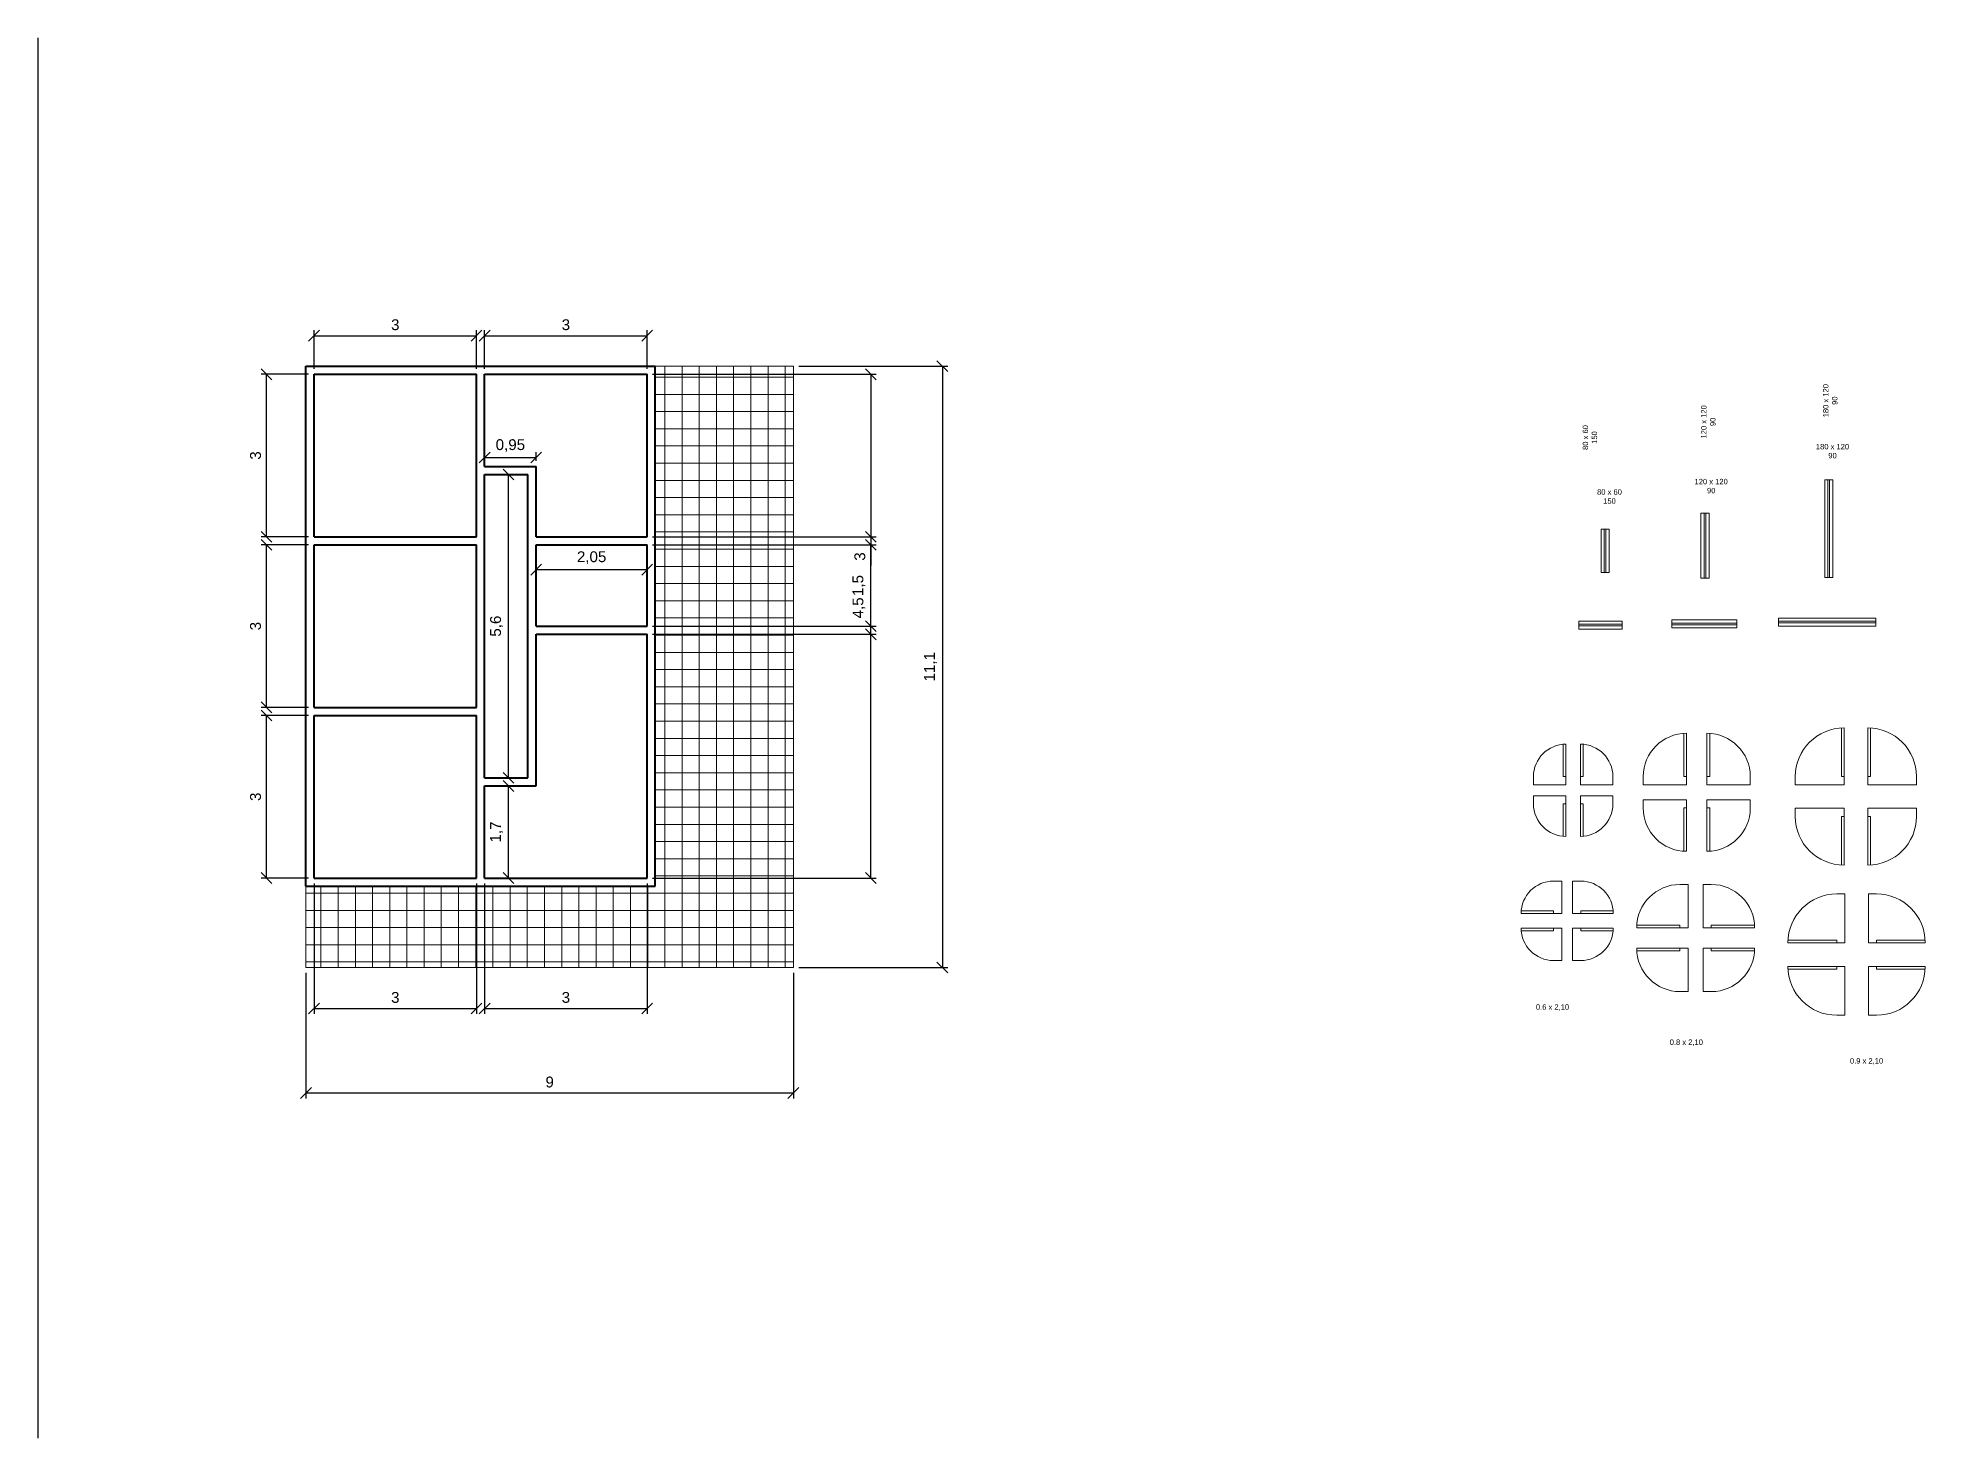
# Model space of a CAD drawing. Header units: millimetres. Extents: x 2213 to 2478, y 1506 to 1643.
# Drawn here: x 2443.33 to 2478.18, y 1580.3 to 1606.15 of the extents above; entities that cross this region are included whole.
import ezdxf

# ---------------------------------------------------------------- set-up
doc = ezdxf.new("R2010")
doc.units = ezdxf.units.MM
for name, color, linetype, lineweight in [('Cotas', 6, 'Continuous', 9), ('Detalhes e Hachuras', 1, 'Continuous', 9), ('Paredes', 4, 'Continuous', 40), ('Portas Janelas', 2, 'Continuous', 20), ('Textos', 3, 'Continuous', 30)]:
    doc.layers.add(name, color=color, linetype=linetype, lineweight=lineweight)
doc.styles.get("Standard").update_dxf_attribs({"font": 'arial.ttf'})
doc.dimstyles.new('ISO-25', dxfattribs={"dimtxt": 0.2, "dimasz": 0.2, "dimexe": 0.1, "dimexo": 0.1, "dimgap": 0.1, "dimtad": 1, "dimtxsty": 'Standard', "dimblk": 'OBLIQUE', "dimcen": 0, "dimclrd": 6, "dimclre": 6, "dimclrt": 6, "dimadec": 0, "dimazin": 0, "dimtfac": 1, "dimtmove": 0, "dimatfit": 3, "dimldrblk": 'OBLIQUE', "dimfxl": 1, "dimtfillclr": 6, "dimarcsym": 0})

msp = doc.modelspace()

# ---------------------------------------------------------------- texts
at = {"layer": 'Textos', "char_height": 0.1, "attachment_point": 1, "rotation": 90}
for s, insert in [('\\pxqc;180 x 120\\P90', (2476.295, 1599.135)), ('\\pxqc;120 x 120\\P90', (2474.043, 1598.744)), ('\\pxqc;80 x 60\\P150', (2471.857, 1598.455))]:
    msp.add_mtext_dynamic_manual_height_columns(s, width=0.62814, gutter_width=12.5, heights=[0], dxfattribs=dict(at, insert=insert))
at = {"layer": 'Textos', "char_height": 0.1, "attachment_point": 1}
for s, insert in [('\\pxqc;180 x 120\\P90', (2476.156, 1598.651)), ('\\pxqc;120 x 120\\P90', (2473.916, 1598.006)), ('\\pxqc;80 x 60\\P150', (2472.038, 1597.814)), ('0.6 x 2,10', (2470.993, 1588.306)), ('0.8 x 2,10', (2473.464, 1587.657)), ('0.9 x 2,10', (2476.792, 1587.313))]:
    msp.add_mtext_dynamic_manual_height_columns(s, width=0.62814, gutter_width=12.5, heights=[0], dxfattribs=dict(at, insert=insert))

# ---------------------------------------------------------------- blocks, each defined once
blk = doc.blocks.new('_Oblique')
at = {"color": 0, "linetype": 'ByBlock', "lineweight": -2}
blk.add_line((-0.5, -0.5), (0.5, 0.5), dxfattribs=at)
blk = doc.blocks.new('*D342')
at = {"layer": 'Defpoints', "color": 0, "transparency": 16777216}
for p in [(2452.533, 1596.787), (2454.583, 1596.787), (2454.583, 1596.33)]:
    blk.add_point(p, dxfattribs=at)
at = {"layer": 'Paredes', "color": 6, "lineweight": -2, "transparency": 16777216}
for p, q in [((2452.533, 1596.687), (2452.533, 1596.23)), ((2454.583, 1596.687), (2454.583, 1596.23)), ((2452.533, 1596.33), (2454.583, 1596.33))]:
    blk.add_line(p, q, dxfattribs=at)
at = {"layer": 'Paredes', "color": 6, "lineweight": -2, "transparency": 16777216, "xscale": 0.2, "yscale": 0.2, "zscale": 0.2, "rotation": 180}
blk.add_blockref('_Oblique', (2452.533, 1596.33), dxfattribs=at)
at = {"layer": 'Paredes', "color": 6, "lineweight": -2, "transparency": 16777216, "xscale": 0.2, "yscale": 0.2, "zscale": 0.2}
blk.add_blockref('_Oblique', (2454.583, 1596.33), dxfattribs=at)
at = {"layer": 'Paredes', "color": 6, "transparency": 16777216, "insert": (2453.558, 1596.55), "char_height": 0.2, "attachment_point": 5}
blk.add_mtext('2,05', dxfattribs=at)
blk = doc.blocks.new('*D343')
at = {"layer": 'Defpoints', "color": 0, "transparency": 16777216}
for p in [(2452.533, 1598.399), (2451.583, 1598.237), (2452.533, 1598.237)]:
    blk.add_point(p, dxfattribs=at)
at = {"layer": 'Paredes', "color": 6, "lineweight": -2, "transparency": 16777216}
for p, q in [((2451.583, 1598.337), (2451.583, 1598.499)), ((2451.583, 1598.399), (2452.533, 1598.399)), ((2452.533, 1598.337), (2452.533, 1598.499))]:
    blk.add_line(p, q, dxfattribs=at)
at = {"layer": 'Paredes', "color": 6, "lineweight": -2, "transparency": 16777216, "xscale": 0.2, "yscale": 0.2, "zscale": 0.2, "rotation": 180}
blk.add_blockref('_Oblique', (2451.583, 1598.399), dxfattribs=at)
at = {"layer": 'Paredes', "color": 6, "lineweight": -2, "transparency": 16777216, "xscale": 0.2, "yscale": 0.2, "zscale": 0.2}
blk.add_blockref('_Oblique', (2452.533, 1598.399), dxfattribs=at)
at = {"layer": 'Paredes', "color": 6, "transparency": 16777216, "insert": (2452.058, 1598.619), "char_height": 0.2, "attachment_point": 5}
blk.add_mtext('0,95', dxfattribs=at)
blk = doc.blocks.new('*D344')
at = {"layer": 'Defpoints', "color": 0, "transparency": 16777216}
for p in [(2451.433, 1600.648), (2448.433, 1599.937), (2451.433, 1599.937)]:
    blk.add_point(p, dxfattribs=at)
at = {"layer": 'Paredes', "color": 6, "lineweight": -2, "transparency": 16777216}
for p, q in [((2448.433, 1600.037), (2448.433, 1600.748)), ((2451.433, 1600.037), (2451.433, 1600.748)), ((2448.433, 1600.648), (2451.433, 1600.648))]:
    blk.add_line(p, q, dxfattribs=at)
at = {"layer": 'Paredes', "color": 6, "lineweight": -2, "transparency": 16777216, "xscale": 0.2, "yscale": 0.2, "zscale": 0.2, "rotation": 180}
blk.add_blockref('_Oblique', (2448.433, 1600.648), dxfattribs=at)
at = {"layer": 'Paredes', "color": 6, "lineweight": -2, "transparency": 16777216, "xscale": 0.2, "yscale": 0.2, "zscale": 0.2}
blk.add_blockref('_Oblique', (2451.433, 1600.648), dxfattribs=at)
at = {"layer": 'Paredes', "color": 6, "transparency": 16777216, "insert": (2449.933, 1600.85), "char_height": 0.2, "attachment_point": 5}
blk.add_mtext('3', dxfattribs=at)
blk = doc.blocks.new('*D345')
at = {"layer": 'Defpoints', "color": 0, "transparency": 16777216}
for p in [(2454.583, 1600.648), (2451.583, 1599.937), (2454.583, 1599.937)]:
    blk.add_point(p, dxfattribs=at)
at = {"layer": 'Paredes', "color": 6, "lineweight": -2, "transparency": 16777216}
for p, q in [((2451.583, 1600.037), (2451.583, 1600.748)), ((2454.583, 1600.037), (2454.583, 1600.748)), ((2451.583, 1600.648), (2454.583, 1600.648))]:
    blk.add_line(p, q, dxfattribs=at)
at = {"layer": 'Paredes', "color": 6, "lineweight": -2, "transparency": 16777216, "xscale": 0.2, "yscale": 0.2, "zscale": 0.2, "rotation": 180}
blk.add_blockref('_Oblique', (2451.583, 1600.648), dxfattribs=at)
at = {"layer": 'Paredes', "color": 6, "lineweight": -2, "transparency": 16777216, "xscale": 0.2, "yscale": 0.2, "zscale": 0.2}
blk.add_blockref('_Oblique', (2454.583, 1600.648), dxfattribs=at)
at = {"layer": 'Paredes', "color": 6, "transparency": 16777216, "insert": (2453.083, 1600.85), "char_height": 0.2, "attachment_point": 5}
blk.add_mtext('3', dxfattribs=at)
blk = doc.blocks.new('*D346')
at = {"layer": 'Defpoints', "color": 0, "transparency": 16777216}
for p in [(2447.555, 1599.937), (2448.433, 1599.937), (2448.433, 1596.937)]:
    blk.add_point(p, dxfattribs=at)
at = {"layer": 'Paredes', "color": 6, "lineweight": -2, "transparency": 16777216}
for p, q in [((2448.333, 1599.937), (2447.455, 1599.937)), ((2447.555, 1596.937), (2447.555, 1599.937)), ((2448.333, 1596.937), (2447.455, 1596.937))]:
    blk.add_line(p, q, dxfattribs=at)
at = {"layer": 'Paredes', "color": 6, "lineweight": -2, "transparency": 16777216, "xscale": 0.2, "yscale": 0.2, "zscale": 0.2}
for p, rotation in [((2447.555, 1599.937), 90), ((2447.555, 1596.937), 270)]:
    blk.add_blockref('_Oblique', p, dxfattribs=dict(at, rotation=rotation))
at = {"layer": 'Paredes', "color": 6, "transparency": 16777216, "insert": (2447.353, 1598.437), "char_height": 0.2, "attachment_point": 5, "rotation": 90}
blk.add_mtext('3', dxfattribs=at)
blk = doc.blocks.new('*D347')
at = {"layer": 'Defpoints', "color": 0, "transparency": 16777216}
for p in [(2447.555, 1596.787), (2448.433, 1596.787), (2448.433, 1593.787)]:
    blk.add_point(p, dxfattribs=at)
at = {"layer": 'Paredes', "color": 6, "lineweight": -2, "transparency": 16777216}
for p, q in [((2448.333, 1596.787), (2447.455, 1596.787)), ((2447.555, 1593.787), (2447.555, 1596.787)), ((2448.333, 1593.787), (2447.455, 1593.787))]:
    blk.add_line(p, q, dxfattribs=at)
at = {"layer": 'Paredes', "color": 6, "lineweight": -2, "transparency": 16777216, "xscale": 0.2, "yscale": 0.2, "zscale": 0.2}
for p, rotation in [((2447.555, 1596.787), 90), ((2447.555, 1593.787), 270)]:
    blk.add_blockref('_Oblique', p, dxfattribs=dict(at, rotation=rotation))
at = {"layer": 'Paredes', "color": 6, "transparency": 16777216, "insert": (2447.353, 1595.287), "char_height": 0.2, "attachment_point": 5, "rotation": 90}
blk.add_mtext('3', dxfattribs=at)
blk = doc.blocks.new('*D348')
at = {"layer": 'Defpoints', "color": 0, "transparency": 16777216}
for p in [(2447.555, 1593.637), (2448.433, 1593.637), (2448.433, 1590.637)]:
    blk.add_point(p, dxfattribs=at)
at = {"layer": 'Paredes', "color": 6, "lineweight": -2, "transparency": 16777216}
for p, q in [((2448.333, 1593.637), (2447.455, 1593.637)), ((2447.555, 1590.637), (2447.555, 1593.637)), ((2448.333, 1590.637), (2447.455, 1590.637))]:
    blk.add_line(p, q, dxfattribs=at)
at = {"layer": 'Paredes', "color": 6, "lineweight": -2, "transparency": 16777216, "xscale": 0.2, "yscale": 0.2, "zscale": 0.2}
for p, rotation in [((2447.555, 1593.637), 90), ((2447.555, 1590.637), 270)]:
    blk.add_blockref('_Oblique', p, dxfattribs=dict(at, rotation=rotation))
at = {"layer": 'Paredes', "color": 6, "transparency": 16777216, "insert": (2447.353, 1592.137), "char_height": 0.2, "attachment_point": 5, "rotation": 90}
blk.add_mtext('3', dxfattribs=at)
blk = doc.blocks.new('*D349')
at = {"layer": 'Defpoints', "color": 0, "transparency": 16777216}
for p in [(2448.433, 1590.637), (2451.433, 1590.637), (2451.433, 1588.23)]:
    blk.add_point(p, dxfattribs=at)
at = {"layer": 'Paredes', "color": 6, "lineweight": -2, "transparency": 16777216}
for p, q in [((2448.433, 1590.537), (2448.433, 1588.13)), ((2451.433, 1590.537), (2451.433, 1588.13)), ((2448.433, 1588.23), (2451.433, 1588.23))]:
    blk.add_line(p, q, dxfattribs=at)
at = {"layer": 'Paredes', "color": 6, "lineweight": -2, "transparency": 16777216, "xscale": 0.2, "yscale": 0.2, "zscale": 0.2, "rotation": 180}
blk.add_blockref('_Oblique', (2448.433, 1588.23), dxfattribs=at)
at = {"layer": 'Paredes', "color": 6, "lineweight": -2, "transparency": 16777216, "xscale": 0.2, "yscale": 0.2, "zscale": 0.2}
blk.add_blockref('_Oblique', (2451.433, 1588.23), dxfattribs=at)
at = {"layer": 'Paredes', "color": 6, "transparency": 16777216, "insert": (2449.933, 1588.432), "char_height": 0.2, "attachment_point": 5}
blk.add_mtext('3', dxfattribs=at)
blk = doc.blocks.new('*D350')
at = {"layer": 'Defpoints', "color": 0, "transparency": 16777216}
for p in [(2451.583, 1590.637), (2454.583, 1590.637), (2454.583, 1588.23)]:
    blk.add_point(p, dxfattribs=at)
at = {"layer": 'Paredes', "color": 6, "lineweight": -2, "transparency": 16777216}
for p, q in [((2451.583, 1590.537), (2451.583, 1588.13)), ((2454.583, 1590.537), (2454.583, 1588.13)), ((2451.583, 1588.23), (2454.583, 1588.23))]:
    blk.add_line(p, q, dxfattribs=at)
at = {"layer": 'Paredes', "color": 6, "lineweight": -2, "transparency": 16777216, "xscale": 0.2, "yscale": 0.2, "zscale": 0.2, "rotation": 180}
blk.add_blockref('_Oblique', (2451.583, 1588.23), dxfattribs=at)
at = {"layer": 'Paredes', "color": 6, "lineweight": -2, "transparency": 16777216, "xscale": 0.2, "yscale": 0.2, "zscale": 0.2}
blk.add_blockref('_Oblique', (2454.583, 1588.23), dxfattribs=at)
at = {"layer": 'Paredes', "color": 6, "transparency": 16777216, "insert": (2453.083, 1588.432), "char_height": 0.2, "attachment_point": 5}
blk.add_mtext('3', dxfattribs=at)
blk = doc.blocks.new('*D351')
at = {"layer": 'Defpoints', "color": 0, "transparency": 16777216}
for p in [(2454.583, 1595.137), (2458.714, 1595.137), (2454.583, 1590.637)]:
    blk.add_point(p, dxfattribs=at)
at = {"layer": 'Paredes', "color": 6, "lineweight": -2, "transparency": 16777216}
for p, q in [((2458.714, 1595.137), (2458.714, 1595.911)), ((2454.683, 1595.137), (2458.814, 1595.137)), ((2458.714, 1590.637), (2458.714, 1595.137)), ((2454.683, 1590.637), (2458.814, 1590.637))]:
    blk.add_line(p, q, dxfattribs=at)
at = {"layer": 'Paredes', "color": 6, "lineweight": -2, "transparency": 16777216, "xscale": 0.2, "yscale": 0.2, "zscale": 0.2}
for p, rotation in [((2458.714, 1595.137), 90), ((2458.714, 1590.637), 270)]:
    blk.add_blockref('_Oblique', p, dxfattribs=dict(at, rotation=rotation))
at = {"layer": 'Paredes', "color": 6, "transparency": 16777216, "insert": (2458.494, 1595.624), "char_height": 0.2, "attachment_point": 5, "rotation": 90}
blk.add_mtext('4,5', dxfattribs=at)
blk = doc.blocks.new('*D352')
at = {"layer": 'Defpoints', "color": 0, "transparency": 16777216}
for p in [(2454.583, 1596.787), (2458.714, 1596.787), (2454.583, 1595.287)]:
    blk.add_point(p, dxfattribs=at)
at = {"layer": 'Paredes', "color": 6, "lineweight": -2, "transparency": 16777216}
for p, q in [((2454.683, 1596.787), (2458.814, 1596.787)), ((2458.714, 1595.287), (2458.714, 1596.787)), ((2454.683, 1595.287), (2458.814, 1595.287))]:
    blk.add_line(p, q, dxfattribs=at)
at = {"layer": 'Paredes', "color": 6, "lineweight": -2, "transparency": 16777216, "xscale": 0.2, "yscale": 0.2, "zscale": 0.2}
for p, rotation in [((2458.714, 1596.787), 90), ((2458.714, 1595.287), 270)]:
    blk.add_blockref('_Oblique', p, dxfattribs=dict(at, rotation=rotation))
at = {"layer": 'Paredes', "color": 6, "transparency": 16777216, "insert": (2458.493, 1596.037), "char_height": 0.2, "attachment_point": 5, "rotation": 90}
blk.add_mtext('1,5', dxfattribs=at)
blk = doc.blocks.new('*D353')
at = {"layer": 'Defpoints', "color": 0, "transparency": 16777216}
for p in [(2454.583, 1599.937), (2458.714, 1599.937), (2454.583, 1596.937)]:
    blk.add_point(p, dxfattribs=at)
at = {"layer": 'Paredes', "color": 6, "lineweight": -2, "transparency": 16777216}
for p, q in [((2454.683, 1599.937), (2458.814, 1599.937)), ((2458.714, 1599.937), (2458.714, 1596.937)), ((2454.683, 1596.937), (2458.814, 1596.937)), ((2458.714, 1596.937), (2458.714, 1596.406))]:
    blk.add_line(p, q, dxfattribs=at)
at = {"layer": 'Paredes', "color": 6, "lineweight": -2, "transparency": 16777216, "xscale": 0.2, "yscale": 0.2, "zscale": 0.2}
for p, rotation in [((2458.714, 1599.937), 90), ((2458.714, 1596.937), 270)]:
    blk.add_blockref('_Oblique', p, dxfattribs=dict(at, rotation=rotation))
at = {"layer": 'Paredes', "color": 6, "transparency": 16777216, "insert": (2458.511, 1596.572), "char_height": 0.2, "attachment_point": 5, "rotation": 90}
blk.add_mtext('3', dxfattribs=at)
blk = doc.blocks.new('*D354')
at = {"layer": 'Defpoints', "color": 0, "transparency": 16777216}
for p in [(2451.583, 1598.087), (2452.022, 1598.087), (2451.583, 1592.487)]:
    blk.add_point(p, dxfattribs=at)
at = {"layer": 'Paredes', "color": 6, "lineweight": -2, "transparency": 16777216}
for p, q in [((2451.683, 1598.087), (2452.122, 1598.087)), ((2452.022, 1592.487), (2452.022, 1598.087)), ((2451.683, 1592.487), (2452.122, 1592.487))]:
    blk.add_line(p, q, dxfattribs=at)
at = {"layer": 'Paredes', "color": 6, "lineweight": -2, "transparency": 16777216, "xscale": 0.2, "yscale": 0.2, "zscale": 0.2}
for p, rotation in [((2452.022, 1598.087), 90), ((2452.022, 1592.487), 270)]:
    blk.add_blockref('_Oblique', p, dxfattribs=dict(at, rotation=rotation))
at = {"layer": 'Paredes', "color": 6, "transparency": 16777216, "insert": (2451.802, 1595.287), "char_height": 0.2, "attachment_point": 5, "rotation": 90}
blk.add_mtext('5,6', dxfattribs=at)
blk = doc.blocks.new('*D355')
at = {"layer": 'Defpoints', "color": 0, "transparency": 16777216}
for p in [(2451.583, 1592.337), (2452.022, 1592.337), (2451.583, 1590.637)]:
    blk.add_point(p, dxfattribs=at)
at = {"layer": 'Paredes', "color": 6, "lineweight": -2, "transparency": 16777216}
for p, q in [((2451.683, 1592.337), (2452.122, 1592.337)), ((2452.022, 1590.637), (2452.022, 1592.337)), ((2451.683, 1590.637), (2452.122, 1590.637))]:
    blk.add_line(p, q, dxfattribs=at)
at = {"layer": 'Paredes', "color": 6, "lineweight": -2, "transparency": 16777216, "xscale": 0.2, "yscale": 0.2, "zscale": 0.2}
for p, rotation in [((2452.022, 1592.337), 90), ((2452.022, 1590.637), 270)]:
    blk.add_blockref('_Oblique', p, dxfattribs=dict(at, rotation=rotation))
at = {"layer": 'Paredes', "color": 6, "transparency": 16777216, "insert": (2451.802, 1591.487), "char_height": 0.2, "attachment_point": 5, "rotation": 90}
blk.add_mtext('1,7', dxfattribs=at)
blk = doc.blocks.new('*D356')
at = {"layer": 'Cotas', "color": 6, "lineweight": -2, "transparency": 16777216}
for p, q in [((2457.383, 1600.087), (2460.135, 1600.087)), ((2460.035, 1600.087), (2460.035, 1588.987)), ((2457.383, 1588.987), (2460.135, 1588.987))]:
    blk.add_line(p, q, dxfattribs=at)
at = {"layer": 'Defpoints', "color": 0, "transparency": 16777216}
for p in [(2457.283, 1600.087), (2457.283, 1588.987), (2460.035, 1588.987)]:
    blk.add_point(p, dxfattribs=at)
at = {"layer": 'Cotas', "color": 6, "lineweight": -2, "transparency": 16777216, "xscale": 0.2, "yscale": 0.2, "zscale": 0.2}
for p, rotation in [((2460.035, 1600.087), 90), ((2460.035, 1588.987), 270)]:
    blk.add_blockref('_Oblique', p, dxfattribs=dict(at, rotation=rotation))
at = {"layer": 'Cotas', "color": 6, "transparency": 16777216, "insert": (2459.815, 1594.537), "char_height": 0.2, "attachment_point": 5, "rotation": 90}
blk.add_mtext('11,1', dxfattribs=at)
blk = doc.blocks.new('*D357')
at = {"layer": 'Cotas', "color": 6, "lineweight": -2, "transparency": 16777216}
for p, q in [((2448.283, 1588.887), (2448.283, 1586.569)), ((2457.283, 1588.887), (2457.283, 1586.569)), ((2457.283, 1586.669), (2448.283, 1586.669))]:
    blk.add_line(p, q, dxfattribs=at)
at = {"layer": 'Defpoints', "color": 0, "transparency": 16777216}
for p in [(2448.283, 1588.987), (2457.283, 1588.987), (2448.283, 1586.669)]:
    blk.add_point(p, dxfattribs=at)
at = {"layer": 'Cotas', "color": 6, "lineweight": -2, "transparency": 16777216, "xscale": 0.2, "yscale": 0.2, "zscale": 0.2, "rotation": 180}
blk.add_blockref('_Oblique', (2448.283, 1586.669), dxfattribs=at)
at = {"layer": 'Cotas', "color": 6, "lineweight": -2, "transparency": 16777216, "xscale": 0.2, "yscale": 0.2, "zscale": 0.2}
blk.add_blockref('_Oblique', (2457.283, 1586.669), dxfattribs=at)
at = {"layer": 'Cotas', "color": 6, "transparency": 16777216, "insert": (2452.783, 1586.871), "char_height": 0.2, "attachment_point": 5}
blk.add_mtext('9', dxfattribs=at)

# ---------------------------------------------------------------- dimensions: what is measured, and where the dimension line sits
at = {"layer": 'Cotas'}
dim = msp.add_linear_dim(base=(2460.035, 1588.987), p1=(2457.283, 1600.087), p2=(2457.283, 1588.987), angle=90, dimstyle='ISO-25', dxfattribs=at)
dim.commit()
dim.dimension.update_dxf_attribs({"geometry": '*D356', "text_midpoint": (2459.815, 1594.537)})
dim = msp.add_linear_dim(base=(2448.283, 1586.669), p1=(2457.283, 1588.987), p2=(2448.283, 1588.987), dimstyle='ISO-25', dxfattribs=at)
dim.commit()
dim.dimension.update_dxf_attribs({"geometry": '*D357', "text_midpoint": (2452.783, 1586.871)})
at = {"layer": 'Paredes'}
for base, p1, p2, picture, middle in [((2451.433, 1600.648), (2448.433, 1599.937), (2451.433, 1599.937), '*D344', (2449.933, 1600.85)), ((2454.583, 1600.648), (2451.583, 1599.937), (2454.583, 1599.937), '*D345', (2453.083, 1600.85)), ((2452.533, 1598.399), (2451.583, 1598.237), (2452.533, 1598.237), '*D343', (2452.058, 1598.619))]:
    dim = msp.add_linear_dim(base=base, p1=p1, p2=p2, dimstyle='ISO-25', dxfattribs=at)
    dim.commit()
    dim.dimension.update_dxf_attribs({"geometry": picture, "text_midpoint": middle})
for base, p1, p2, picture, middle in [((2447.555, 1599.937), (2448.433, 1596.937), (2448.433, 1599.937), '*D346', (2447.353, 1598.437)), ((2452.022, 1598.087), (2451.583, 1592.487), (2451.583, 1598.087), '*D354', (2451.802, 1595.287)), ((2447.555, 1596.787), (2448.433, 1593.787), (2448.433, 1596.787), '*D347', (2447.353, 1595.287)), ((2447.555, 1593.637), (2448.433, 1590.637), (2448.433, 1593.637), '*D348', (2447.353, 1592.137)), ((2452.022, 1592.337), (2451.583, 1590.637), (2451.583, 1592.337), '*D355', (2451.802, 1591.487))]:
    dim = msp.add_linear_dim(base=base, p1=p1, p2=p2, angle=90, dimstyle='ISO-25', dxfattribs=at)
    dim.commit()
    dim.dimension.update_dxf_attribs({"geometry": picture, "text_midpoint": middle})
for base, p1, p2, picture, middle in [((2458.714, 1599.937), (2454.583, 1596.937), (2454.583, 1599.937), '*D353', (2458.714, 1596.572)), ((2458.714, 1596.787), (2454.583, 1595.287), (2454.583, 1596.787), '*D352', (2458.714, 1596.037)), ((2458.714, 1595.137), (2454.583, 1590.637), (2454.583, 1595.137), '*D351', (2458.714, 1595.624))]:
    dim = msp.add_linear_dim(base=base, p1=p1, p2=p2, angle=90, dimstyle='ISO-25', dxfattribs=at)
    dim.commit()
    dim.dimension.update_dxf_attribs({"geometry": picture, "text_midpoint": middle, "dimtype": 160})
for base, p1, p2, picture, middle in [((2454.583, 1596.33), (2452.533, 1596.787), (2454.583, 1596.787), '*D342', (2453.558, 1596.33)), ((2451.433, 1588.23), (2448.433, 1590.637), (2451.433, 1590.637), '*D349', (2449.933, 1588.23)), ((2454.583, 1588.23), (2451.583, 1590.637), (2454.583, 1590.637), '*D350', (2453.083, 1588.23))]:
    dim = msp.add_linear_dim(base=base, p1=p1, p2=p2, dimstyle='ISO-25', dxfattribs=at)
    dim.commit()
    dim.dimension.update_dxf_attribs({"geometry": picture, "text_midpoint": middle, "dimtype": 160})

# ---------------------------------------------------------------- hatches: boundary and pattern name
at = {"layer": 'Detalhes e Hachuras'}
h = msp.add_hatch(dxfattribs=at)
h.set_pattern_fill('NET', color=256, scale=0.1)
h.paths.add_polyline_path([(2457.283, 1600.087), (2454.733, 1600.087), (2454.733, 1590.487), (2448.283, 1590.487), (2448.283, 1588.987), (2457.283, 1588.987)])
h.paths.add_polyline_path([(2449.806, 1588.224), (2450.061, 1588.224), (2450.061, 1588.636), (2449.806, 1588.636)], flags=9)
h.paths.add_polyline_path([(2452.956, 1588.224), (2453.211, 1588.224), (2453.211, 1588.636), (2452.956, 1588.636)], flags=9)
h.paths.add_polyline_path([(2458.683, 1595.384), (2458.683, 1595.872), (2458.271, 1595.872), (2458.271, 1595.384)], flags=9)
h.paths.add_polyline_path([(2458.683, 1595.783), (2458.683, 1596.272), (2458.271, 1596.272), (2458.271, 1595.783)], flags=9)
h.paths.add_polyline_path([(2458.719, 1596.445), (2458.719, 1596.7), (2458.307, 1596.7), (2458.307, 1596.445)], flags=9)

# ---------------------------------------------------------------- linework, layer by layer
msp.add_line((2443.331, 1606.148), (2443.331, 1580.296))
for p, q in [((2454.733, 1600.087), (2457.283, 1600.087)), ((2457.283, 1600.087), (2457.283, 1588.987)), ((2448.283, 1588.987), (2448.283, 1590.487)), ((2457.283, 1588.987), (2448.283, 1588.987))]:
    msp.add_line(p, q, dxfattribs=at)
at = {"layer": 'Paredes'}
for p, q in [((2448.283, 1590.487), (2448.283, 1600.087)), ((2448.283, 1600.087), (2454.733, 1600.087)), ((2454.733, 1590.487), (2454.733, 1600.087)), ((2448.433, 1599.937), (2451.433, 1599.937)), ((2448.433, 1596.937), (2448.433, 1599.937)), ((2451.433, 1596.937), (2451.433, 1599.937)), ((2451.583, 1599.937), (2454.583, 1599.937)), ((2451.583, 1598.237), (2451.583, 1599.937)), ((2454.583, 1596.937), (2454.583, 1599.937)), ((2451.583, 1598.237), (2452.533, 1598.237)), ((2451.583, 1598.087), (2452.383, 1598.087)), ((2451.583, 1592.487), (2451.583, 1598.087)), ((2452.383, 1592.487), (2452.383, 1598.087)), ((2452.533, 1596.937), (2452.533, 1598.237)), ((2448.433, 1596.937), (2451.433, 1596.937)), ((2452.533, 1596.937), (2454.583, 1596.937)), ((2448.433, 1596.787), (2451.433, 1596.787)), ((2448.433, 1593.787), (2448.433, 1596.787)), ((2451.433, 1593.787), (2451.433, 1596.787)), ((2452.533, 1596.787), (2454.583, 1596.787)), ((2452.533, 1595.287), (2452.533, 1596.787)), ((2454.583, 1595.287), (2454.583, 1596.787)), ((2452.533, 1595.287), (2454.583, 1595.287)), ((2452.533, 1592.337), (2452.533, 1595.137)), ((2452.533, 1595.137), (2454.583, 1595.137)), ((2454.583, 1590.637), (2454.583, 1595.137)), ((2448.433, 1593.787), (2451.433, 1593.787)), ((2448.433, 1590.637), (2448.433, 1593.637)), ((2448.433, 1593.637), (2451.433, 1593.637)), ((2451.433, 1590.637), (2451.433, 1593.637)), ((2451.583, 1592.487), (2452.383, 1592.487)), ((2451.583, 1590.637), (2451.583, 1592.337)), ((2451.583, 1592.337), (2452.533, 1592.337)), ((2448.433, 1590.637), (2451.433, 1590.637)), ((2451.583, 1590.637), (2454.583, 1590.637)), ((2448.283, 1590.487), (2454.733, 1590.487))]:
    msp.add_line(p, q, dxfattribs=at)
at = {"layer": 'Portas Janelas'}
for p, q in [((2476.326, 1596.186), (2476.326, 1597.986)), ((2476.326, 1597.986), (2476.476, 1597.986)), ((2476.386, 1596.186), (2476.386, 1597.986)), ((2476.416, 1597.986), (2476.416, 1596.186)), ((2476.476, 1597.986), (2476.476, 1596.186)), ((2474.19, 1597.375), (2474.04, 1597.375)), ((2474.04, 1597.375), (2474.04, 1596.175)), ((2474.1, 1597.375), (2474.1, 1596.175)), ((2474.13, 1596.175), (2474.13, 1597.375)), ((2474.19, 1596.175), (2474.19, 1597.375)), ((2472.196, 1596.277), (2472.196, 1597.077)), ((2472.196, 1597.077), (2472.346, 1597.077)), ((2472.256, 1596.277), (2472.256, 1597.077)), ((2472.286, 1597.077), (2472.286, 1596.277)), ((2472.346, 1597.077), (2472.346, 1596.277)), ((2472.346, 1596.277), (2472.196, 1596.277)), ((2474.04, 1596.175), (2474.19, 1596.175)), ((2476.476, 1596.186), (2476.326, 1596.186)), ((2471.784, 1595.381), (2472.584, 1595.381)), ((2471.784, 1595.231), (2471.784, 1595.381)), ((2471.784, 1595.321), (2472.584, 1595.321)), ((2472.584, 1595.291), (2471.784, 1595.291)), ((2472.584, 1595.231), (2471.784, 1595.231)), ((2472.584, 1595.381), (2472.584, 1595.231)), ((2473.504, 1595.403), (2473.504, 1595.253)), ((2474.704, 1595.403), (2473.504, 1595.403)), ((2474.704, 1595.343), (2473.504, 1595.343)), ((2473.504, 1595.313), (2474.704, 1595.313)), ((2473.504, 1595.253), (2474.704, 1595.253)), ((2474.704, 1595.253), (2474.704, 1595.403)), ((2475.473, 1595.437), (2477.273, 1595.437)), ((2475.473, 1595.287), (2475.473, 1595.437)), ((2475.473, 1595.377), (2477.273, 1595.377)), ((2477.273, 1595.347), (2475.473, 1595.347)), ((2477.273, 1595.287), (2475.473, 1595.287)), ((2477.273, 1595.437), (2477.273, 1595.287)), ((2476.683, 1592.509), (2476.683, 1593.409)), ((2477.121, 1592.509), (2477.121, 1593.409)), ((2471.499, 1593.107), (2471.499, 1592.509)), ((2471.549, 1592.509), (2471.549, 1593.109)), ((2471.814, 1592.509), (2471.814, 1593.109)), ((2471.864, 1593.107), (2471.864, 1592.509)), ((2473.725, 1593.308), (2473.725, 1592.509)), ((2473.775, 1592.509), (2473.775, 1593.309)), ((2474.152, 1592.509), (2474.152, 1593.309)), ((2474.202, 1593.308), (2474.202, 1592.509)), ((2476.633, 1593.408), (2476.633, 1592.509)), ((2477.171, 1593.408), (2477.171, 1592.509)), ((2470.949, 1592.359), (2470.949, 1592.509)), ((2471.499, 1592.509), (2471.549, 1592.509)), ((2471.549, 1592.509), (2471.549, 1592.359)), ((2471.864, 1592.509), (2471.814, 1592.509)), ((2471.814, 1592.509), (2471.814, 1592.359)), ((2472.414, 1592.359), (2472.414, 1592.509)), ((2472.975, 1592.509), (2472.975, 1592.359)), ((2473.725, 1592.509), (2473.775, 1592.509)), ((2473.775, 1592.359), (2473.775, 1592.509)), ((2474.152, 1592.359), (2474.152, 1592.509)), ((2474.202, 1592.509), (2474.152, 1592.509)), ((2474.952, 1592.509), (2474.952, 1592.359)), ((2475.783, 1592.359), (2475.783, 1592.509)), ((2476.633, 1592.509), (2476.683, 1592.509)), ((2476.683, 1592.359), (2476.683, 1592.509)), ((2477.121, 1592.359), (2477.121, 1592.509)), ((2477.171, 1592.509), (2477.121, 1592.509)), ((2478.021, 1592.359), (2478.021, 1592.509)), ((2471.549, 1592.359), (2470.949, 1592.359)), ((2471.549, 1592.157), (2470.949, 1592.157)), ((2470.949, 1592.157), (2470.949, 1592.007)), ((2471.549, 1592.007), (2471.549, 1592.157)), ((2471.814, 1592.359), (2472.414, 1592.359)), ((2471.814, 1592.007), (2471.814, 1592.157)), ((2471.814, 1592.157), (2472.414, 1592.157)), ((2472.414, 1592.157), (2472.414, 1592.007)), ((2472.975, 1592.359), (2473.775, 1592.359)), ((2472.975, 1591.931), (2472.975, 1592.081)), ((2472.975, 1592.081), (2473.775, 1592.081)), ((2473.775, 1592.081), (2473.775, 1591.931)), ((2474.952, 1592.359), (2474.152, 1592.359)), ((2474.952, 1592.081), (2474.152, 1592.081)), ((2474.152, 1592.081), (2474.152, 1591.931)), ((2474.952, 1591.931), (2474.952, 1592.081)), ((2475.783, 1592.359), (2476.683, 1592.359)), ((2478.021, 1592.359), (2477.121, 1592.359)), ((2471.499, 1591.409), (2471.499, 1592.007)), ((2471.499, 1592.007), (2471.549, 1592.007)), ((2471.549, 1592.007), (2471.549, 1591.407)), ((2471.814, 1592.007), (2471.814, 1591.407)), ((2471.864, 1592.007), (2471.814, 1592.007)), ((2471.864, 1591.409), (2471.864, 1592.007)), ((2473.725, 1591.133), (2473.725, 1591.931)), ((2473.725, 1591.931), (2473.775, 1591.931)), ((2473.775, 1591.931), (2473.775, 1591.131)), ((2474.152, 1591.931), (2474.152, 1591.131)), ((2474.202, 1591.931), (2474.152, 1591.931)), ((2474.202, 1591.133), (2474.202, 1591.931)), ((2475.783, 1591.925), (2475.783, 1591.775)), ((2475.783, 1591.925), (2476.683, 1591.925)), ((2476.633, 1590.876), (2476.633, 1591.775)), ((2476.633, 1591.775), (2476.683, 1591.775)), ((2476.683, 1591.925), (2476.683, 1591.775)), ((2476.683, 1591.775), (2476.683, 1590.875)), ((2478.021, 1591.925), (2477.121, 1591.925)), ((2477.121, 1591.925), (2477.121, 1591.775)), ((2477.121, 1591.775), (2477.121, 1590.875)), ((2477.171, 1591.775), (2477.121, 1591.775)), ((2477.171, 1590.876), (2477.171, 1591.775)), ((2478.021, 1591.925), (2478.021, 1591.775)), ((2471.47, 1590.581), (2471.32, 1590.581)), ((2471.47, 1589.981), (2471.47, 1590.581)), ((2471.672, 1589.981), (2471.672, 1590.581)), ((2471.672, 1590.581), (2471.822, 1590.581)), ((2473.654, 1590.519), (2473.804, 1590.519)), ((2473.804, 1590.519), (2473.804, 1589.719)), ((2474.232, 1590.519), (2474.082, 1590.519)), ((2474.082, 1590.519), (2474.082, 1589.719)), ((2476.698, 1590.343), (2476.548, 1590.343)), ((2476.698, 1590.343), (2476.698, 1589.443)), ((2477.132, 1590.343), (2477.282, 1590.343)), ((2477.132, 1590.343), (2477.132, 1589.443)), ((2471.32, 1589.981), (2470.72, 1589.981)), ((2470.722, 1590.031), (2471.32, 1590.031)), ((2471.32, 1590.031), (2471.32, 1589.981)), ((2471.32, 1589.981), (2471.47, 1589.981)), ((2471.822, 1589.981), (2471.672, 1589.981)), ((2472.42, 1590.031), (2471.822, 1590.031)), ((2471.822, 1590.031), (2471.822, 1589.981)), ((2471.822, 1589.981), (2472.422, 1589.981)), ((2471.32, 1589.715), (2470.72, 1589.715)), ((2470.722, 1589.665), (2471.32, 1589.665)), ((2471.32, 1589.665), (2471.32, 1589.715)), ((2471.32, 1589.715), (2471.47, 1589.715)), ((2471.47, 1589.715), (2471.47, 1589.115)), ((2471.822, 1589.715), (2471.672, 1589.715)), ((2471.672, 1589.715), (2471.672, 1589.115)), ((2471.822, 1589.715), (2472.422, 1589.715)), ((2471.822, 1589.665), (2471.822, 1589.715)), ((2472.42, 1589.665), (2471.822, 1589.665)), ((2473.654, 1589.719), (2472.854, 1589.719)), ((2472.856, 1589.769), (2473.654, 1589.769)), ((2473.654, 1589.769), (2473.654, 1589.719)), ((2473.804, 1589.719), (2473.654, 1589.719)), ((2474.082, 1589.719), (2474.232, 1589.719)), ((2475.031, 1589.769), (2474.232, 1589.769)), ((2474.232, 1589.769), (2474.232, 1589.719)), ((2474.232, 1589.719), (2475.032, 1589.719)), ((2473.654, 1589.341), (2472.854, 1589.341)), ((2472.856, 1589.291), (2473.654, 1589.291)), ((2473.804, 1589.341), (2473.654, 1589.341)), ((2473.654, 1589.291), (2473.654, 1589.341)), ((2473.804, 1588.541), (2473.804, 1589.341)), ((2474.082, 1588.541), (2474.082, 1589.341)), ((2474.082, 1589.341), (2474.232, 1589.341)), ((2474.232, 1589.341), (2475.032, 1589.341)), ((2474.232, 1589.291), (2474.232, 1589.341)), ((2475.031, 1589.291), (2474.232, 1589.291)), ((2476.548, 1589.443), (2475.648, 1589.443)), ((2475.65, 1589.493), (2476.548, 1589.493)), ((2476.548, 1589.493), (2476.548, 1589.443)), ((2476.698, 1589.443), (2476.548, 1589.443)), ((2477.132, 1589.443), (2477.282, 1589.443)), ((2478.181, 1589.493), (2477.282, 1589.493)), ((2477.282, 1589.493), (2477.282, 1589.443)), ((2477.282, 1589.443), (2478.182, 1589.443)), ((2471.47, 1589.115), (2471.32, 1589.115)), ((2471.672, 1589.115), (2471.822, 1589.115)), ((2476.548, 1589.005), (2475.648, 1589.005)), ((2475.65, 1588.955), (2476.548, 1588.955)), ((2476.698, 1589.005), (2476.548, 1589.005)), ((2476.548, 1588.955), (2476.548, 1589.005)), ((2476.698, 1588.105), (2476.698, 1589.005)), ((2477.132, 1588.105), (2477.132, 1589.005)), ((2477.132, 1589.005), (2477.282, 1589.005)), ((2477.282, 1589.005), (2478.182, 1589.005)), ((2477.282, 1588.955), (2477.282, 1589.005)), ((2478.181, 1588.955), (2477.282, 1588.955)), ((2473.654, 1588.541), (2473.804, 1588.541)), ((2474.232, 1588.541), (2474.082, 1588.541)), ((2476.698, 1588.105), (2476.548, 1588.105)), ((2477.132, 1588.105), (2477.282, 1588.105))]:
    msp.add_line(p, q, dxfattribs=at)
for centre, radius, start, end in [((2476.683, 1592.509), 0.9, 90, 180), ((2477.121, 1592.509), 0.9, 0, 90), ((2471.549, 1592.509), 0.6, 90, 180), ((2471.814, 1592.509), 0.6, 0, 90), ((2473.775, 1592.509), 0.8, 90, 180), ((2474.152, 1592.509), 0.8, 0, 90), ((2471.549, 1592.007), 0.6, 180, 270), ((2471.814, 1592.007), 0.6, 270, 0), ((2473.775, 1591.931), 0.8, 180, 270), ((2474.152, 1591.931), 0.8, 270, 0), ((2476.683, 1591.775), 0.9, 180, 270), ((2477.121, 1591.775), 0.9, 270, 0), ((2471.32, 1589.981), 0.6, 90, 180), ((2471.822, 1589.981), 0.6, 0, 90), ((2473.654, 1589.719), 0.8, 90, 180), ((2474.232, 1589.719), 0.8, 0, 90), ((2476.548, 1589.443), 0.9, 90, 180), ((2477.282, 1589.443), 0.9, 0, 90), ((2471.32, 1589.715), 0.6, 180, 270), ((2471.822, 1589.715), 0.6, 270, 0), ((2473.654, 1589.341), 0.8, 180, 270), ((2474.232, 1589.341), 0.8, 270, 0), ((2476.548, 1589.005), 0.9, 180, 270), ((2477.282, 1589.005), 0.9, 270, 0)]:
    msp.add_arc(centre, radius, start, end, dxfattribs=at)

msp.set_redraw_order([(e.dxf.handle, doc.entitydb.next_handle()) for e in msp.query("TEXT MTEXT ATTDEF DIMENSION ARC_DIMENSION")])  # texts and dimensions are drawn at this point

doc.saveas('drawing.dxf')
